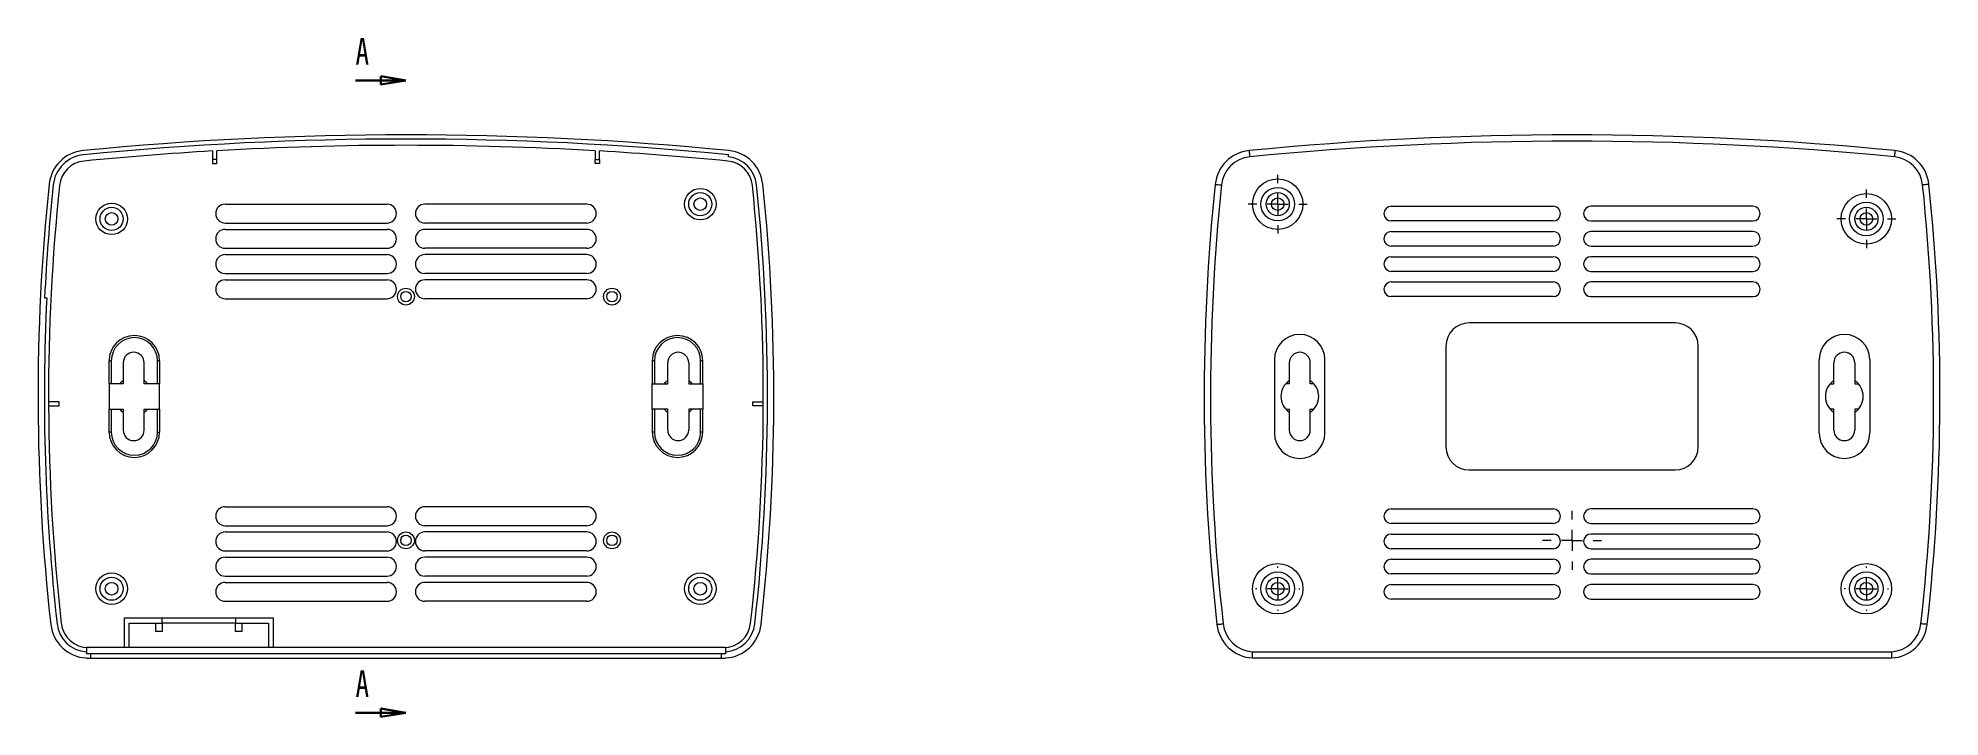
# Model space of a CAD drawing. Header units: inches. Extents: x 2104 to 4068, y 410 to 1569.
# Drawn here: x 3270.3 to 3722.7, y 1407.3 to 1568.8 of the extents above; entities that cross this region are included whole.
import ezdxf

# ---------------------------------------------------------------- set-up
doc = ezdxf.new("R2010")
doc.units = ezdxf.units.IN
doc.styles.add('SLDTEXTSTYLE0', font='TXT', dxfattribs={"width": 0.75})

msp = doc.modelspace()

# ---------------------------------------------------------------- texts
at = {"color": 7, "linetype": 'Continuous', "char_height": 6.35, "attachment_point": 1, "style": 'SLDTEXTSTYLE0'}
for insert in [(3345.817, 1568.843), (3345.817, 1418.373)]:
    msp.add_mtext('A', dxfattribs=dict(at, insert=insert))

# ---------------------------------------------------------------- blocks, each defined once
blk = doc.blocks.new('_CLOSED')
at = {"color": 0, "linetype": 'ByBlock', "lineweight": -2}
for p, q in [((-1, 0.166667), (0, 0)), ((-1, 0.166667), (-1, -0.166667)), ((0, 0), (-1, -0.166667)), ((0, 0), (-1, 0))]:
    blk.add_line(p, q, dxfattribs=at)
blk = doc.blocks.new('SW_CENTERMARKSYMBOL_8')
at = {"color": 0, "linetype": 'Continuous', "lineweight": 0}
for p, q in [((0, 5), (0, 5.25)), ((-5, 0), (-5.25, 0)), ((0, 0), (-2.5, 0)), ((0, 0), (0, 2.5)), ((0, 0), (0, -2.5)), ((0, 0), (2.5, 0)), ((5, 0), (5.25, 0)), ((0, -5), (0, -5.25))]:
    blk.add_line(p, q, dxfattribs=at)
blk = doc.blocks.new('SW_CENTERMARKSYMBOL_9')
at = {"color": 0, "linetype": 'Continuous', "lineweight": 0}
for p, q in [((0, 5), (0, 5.25)), ((-5, 0), (-5.25, 0)), ((0, 0), (-2.5, 0)), ((0, 0), (0, 2.5)), ((0, 0), (0, -2.5)), ((0, 0), (2.5, 0)), ((5, 0), (5.25, 0)), ((0, -5), (0, -5.25))]:
    blk.add_line(p, q, dxfattribs=at)
blk = doc.blocks.new('SW_CENTERMARKSYMBOL_10')
at = {"color": 0, "linetype": 'Continuous', "lineweight": 0}
for p, q in [((0, 5), (0, 7)), ((-5, 0), (-7, 0)), ((0, 0), (-2.5, 0)), ((0, 0), (0, 2.5)), ((0, 0), (0, -2.5)), ((0, 0), (2.5, 0)), ((5, 0), (7, 0)), ((0, -5), (0, -7))]:
    blk.add_line(p, q, dxfattribs=at)
blk = doc.blocks.new('SW_CENTERMARKSYMBOL_11')
at = {"color": 0, "linetype": 'Continuous', "lineweight": 0}
for p, q in [((0, 5), (0, 7)), ((-5, 0), (-7, 0)), ((0, 0), (-2.5, 0)), ((0, 0), (0, 2.5)), ((0, 0), (0, -2.5)), ((0, 0), (2.5, 0)), ((5, 0), (7, 0)), ((0, -5), (0, -7))]:
    blk.add_line(p, q, dxfattribs=at)
blk = doc.blocks.new('SW_CENTERMARKSYMBOL_12')
at = {"color": 0, "linetype": 'Continuous', "lineweight": 0}
for p, q in [((0, 5), (0, 7)), ((-5, 0), (-7, 0)), ((0, 0), (-2.5, 0)), ((0, 0), (0, 2.5)), ((0, 0), (0, -2.5)), ((0, 0), (2.5, 0)), ((5, 0), (7, 0)), ((0, -5), (0, -7))]:
    blk.add_line(p, q, dxfattribs=at)

# ---------------------------------------------------------------- linework, layer by layer
at = {"color": 7, "linetype": 'Continuous', "lineweight": 30}
for p, q in [((3345.817, 1558.759), (3357.817, 1558.759)), ((3345.817, 1408.29), (3357.817, 1408.29))]:
    msp.add_line(p, q, dxfattribs=at)
at = {"color": 7, "linetype": 'Continuous', "lineweight": 15}
for p, q in [((3311.817, 1541.962), (3311.817, 1539.962)), ((3312.817, 1539.962), (3311.817, 1539.962)), ((3311.817, 1539.962), (3311.817, 1538.962)), ((3311.817, 1538.962), (3312.817, 1538.962)), ((3312.817, 1539.962), (3312.817, 1542.02)), ((3312.817, 1538.962), (3312.817, 1539.962)), ((3402.817, 1542.02), (3402.817, 1539.962)), ((3402.817, 1538.962), (3402.817, 1539.962)), ((3402.817, 1539.962), (3403.817, 1539.962)), ((3403.817, 1538.962), (3402.817, 1538.962)), ((3403.817, 1539.962), (3403.817, 1541.962)), ((3403.817, 1539.962), (3403.817, 1538.962)), ((3434.52, 1540.558), (3434.52, 1541.061)), ((3314.817, 1529.311), (3353.317, 1529.311)), ((3400.817, 1529.311), (3362.317, 1529.311)), ((3314.817, 1524.811), (3353.317, 1524.811)), ((3400.817, 1524.811), (3362.317, 1524.811)), ((3592.158, 1528.811), (3630.658, 1528.811)), ((3630.658, 1525.311), (3592.158, 1525.311)), ((3678.158, 1528.811), (3639.658, 1528.811)), ((3639.658, 1525.311), (3678.158, 1525.311)), ((3314.817, 1523.311), (3353.317, 1523.311)), ((3400.817, 1523.311), (3362.317, 1523.311)), ((3592.158, 1522.811), (3630.658, 1522.811)), ((3678.158, 1522.811), (3639.658, 1522.811)), ((3314.817, 1518.811), (3353.317, 1518.811)), ((3314.817, 1517.311), (3353.317, 1517.311)), ((3400.817, 1518.811), (3362.317, 1518.811)), ((3400.817, 1517.311), (3362.317, 1517.311)), ((3630.658, 1519.311), (3592.158, 1519.311)), ((3592.158, 1516.811), (3630.658, 1516.811)), ((3639.658, 1519.311), (3678.158, 1519.311)), ((3678.158, 1516.811), (3639.658, 1516.811)), ((3314.817, 1512.811), (3353.317, 1512.811)), ((3314.817, 1511.311), (3353.317, 1511.311)), ((3400.817, 1512.811), (3362.317, 1512.811)), ((3400.817, 1511.311), (3362.317, 1511.311)), ((3630.658, 1513.311), (3592.158, 1513.311)), ((3639.658, 1513.311), (3678.158, 1513.311)), ((3271.886, 1507.056), (3272.387, 1507.056)), ((3314.817, 1506.811), (3353.317, 1506.811)), ((3400.817, 1506.811), (3362.317, 1506.811)), ((3592.158, 1510.811), (3630.658, 1510.811)), ((3630.658, 1507.311), (3592.158, 1507.311)), ((3678.158, 1510.811), (3639.658, 1510.811)), ((3639.658, 1507.311), (3678.158, 1507.311)), ((3659.658, 1501.061), (3610.658, 1501.061)), ((3605.158, 1495.561), (3605.158, 1471.561)), ((3665.158, 1471.561), (3665.158, 1495.561)), ((3287.224, 1486.561), (3287.224, 1492.061)), ((3287.224, 1492.061), (3287.724, 1492.061)), ((3287.724, 1492.061), (3287.724, 1486.561)), ((3290.567, 1491.561), (3290.567, 1486.561)), ((3295.567, 1486.561), (3295.567, 1491.561)), ((3298.724, 1486.561), (3298.724, 1492.061)), ((3299.224, 1492.061), (3298.724, 1492.061)), ((3299.224, 1492.061), (3299.224, 1486.561)), ((3416.411, 1492.061), (3416.411, 1486.561)), ((3416.911, 1492.061), (3416.411, 1492.061)), ((3416.911, 1492.061), (3416.911, 1486.561)), ((3420.067, 1486.561), (3420.067, 1491.561)), ((3425.067, 1491.561), (3425.067, 1486.561)), ((3428.411, 1492.061), (3427.911, 1492.061)), ((3427.911, 1486.561), (3427.911, 1492.061)), ((3428.411, 1486.561), (3428.411, 1492.061)), ((3564.375, 1492.311), (3564.375, 1474.811)), ((3567.908, 1491.561), (3567.908, 1487.302)), ((3572.908, 1487.302), (3572.908, 1491.561)), ((3576.375, 1474.811), (3576.375, 1492.311)), ((3693.941, 1474.811), (3693.941, 1492.311)), ((3697.408, 1487.302), (3697.408, 1491.561)), ((3702.408, 1491.561), (3702.408, 1487.302)), ((3705.941, 1492.311), (3705.941, 1474.811)), ((3290.567, 1486.561), (3287.224, 1486.561)), ((3287.224, 1486.561), (3287.224, 1480.561)), ((3299.224, 1486.561), (3295.567, 1486.561)), ((3299.224, 1480.561), (3299.224, 1486.561)), ((3416.411, 1480.561), (3416.411, 1486.561)), ((3416.411, 1486.561), (3420.067, 1486.561)), ((3425.067, 1486.561), (3428.411, 1486.561)), ((3428.411, 1486.561), (3428.411, 1480.561)), ((3567.908, 1486.561), (3567.054, 1486.561)), ((3567.908, 1487.302), (3567.908, 1486.561)), ((3572.908, 1486.561), (3572.908, 1487.302)), ((3573.762, 1486.561), (3572.908, 1486.561)), ((3696.554, 1486.561), (3697.408, 1486.561)), ((3697.408, 1486.561), (3697.408, 1487.302)), ((3702.408, 1487.302), (3702.408, 1486.561)), ((3702.408, 1486.561), (3703.262, 1486.561)), ((3275.321, 1482.311), (3272.819, 1482.311)), ((3272.822, 1481.311), (3275.321, 1481.311)), ((3275.321, 1481.311), (3275.321, 1482.311)), ((3287.224, 1480.561), (3290.567, 1480.561)), ((3287.224, 1475.061), (3287.224, 1480.561)), ((3287.724, 1480.561), (3287.724, 1475.061)), ((3290.567, 1480.561), (3290.567, 1475.561)), ((3295.567, 1480.561), (3299.224, 1480.561)), ((3295.567, 1475.561), (3295.567, 1480.561)), ((3298.724, 1475.061), (3298.724, 1480.561)), ((3299.224, 1480.561), (3299.224, 1475.061)), ((3420.067, 1480.561), (3416.411, 1480.561)), ((3416.411, 1480.561), (3416.411, 1475.061)), ((3416.911, 1480.561), (3416.911, 1475.061)), ((3420.067, 1475.561), (3420.067, 1480.561)), ((3428.411, 1480.561), (3425.067, 1480.561)), ((3425.067, 1480.561), (3425.067, 1475.561)), ((3427.911, 1475.061), (3427.911, 1480.561)), ((3428.411, 1475.061), (3428.411, 1480.561)), ((3440.313, 1481.311), (3440.313, 1482.311)), ((3440.313, 1482.311), (3442.816, 1482.311)), ((3442.812, 1481.311), (3440.313, 1481.311)), ((3567.054, 1480.561), (3567.908, 1480.561)), ((3567.908, 1480.561), (3567.908, 1479.819)), ((3567.908, 1479.819), (3567.908, 1475.561)), ((3572.908, 1479.819), (3572.908, 1480.561)), ((3572.908, 1480.561), (3573.762, 1480.561)), ((3572.908, 1475.561), (3572.908, 1479.819)), ((3697.408, 1480.561), (3696.554, 1480.561)), ((3697.408, 1479.819), (3697.408, 1480.561)), ((3697.408, 1475.561), (3697.408, 1479.819)), ((3702.408, 1480.561), (3702.408, 1479.819)), ((3703.262, 1480.561), (3702.408, 1480.561)), ((3702.408, 1479.819), (3702.408, 1475.561)), ((3287.724, 1475.061), (3287.224, 1475.061)), ((3298.724, 1475.061), (3299.224, 1475.061)), ((3416.911, 1475.061), (3416.411, 1475.061)), ((3428.411, 1475.061), (3427.911, 1475.061)), ((3610.658, 1466.061), (3659.658, 1466.061)), ((3314.817, 1457.311), (3353.317, 1457.311)), ((3400.817, 1457.311), (3362.317, 1457.311)), ((3592.158, 1456.811), (3630.658, 1456.811)), ((3678.158, 1456.811), (3639.658, 1456.811)), ((3314.817, 1452.811), (3353.317, 1452.811)), ((3400.817, 1452.811), (3362.317, 1452.811)), ((3630.658, 1453.311), (3592.158, 1453.311)), ((3639.658, 1453.311), (3678.158, 1453.311)), ((3314.817, 1451.311), (3353.317, 1451.311)), ((3400.817, 1451.311), (3362.317, 1451.311)), ((3592.158, 1450.811), (3630.658, 1450.811)), ((3678.158, 1450.811), (3639.658, 1450.811)), ((3314.817, 1446.811), (3353.317, 1446.811)), ((3314.817, 1445.311), (3353.317, 1445.311)), ((3400.817, 1446.811), (3362.317, 1446.811)), ((3400.817, 1445.311), (3362.317, 1445.311)), ((3630.658, 1447.311), (3592.158, 1447.311)), ((3592.158, 1444.811), (3630.658, 1444.811)), ((3639.658, 1447.311), (3678.158, 1447.311)), ((3678.158, 1444.811), (3639.658, 1444.811)), ((3314.817, 1440.811), (3353.317, 1440.811)), ((3314.817, 1439.311), (3353.317, 1439.311)), ((3400.817, 1440.811), (3362.317, 1440.811)), ((3400.817, 1439.311), (3362.317, 1439.311)), ((3630.658, 1441.311), (3592.158, 1441.311)), ((3592.158, 1438.811), (3630.658, 1438.811)), ((3639.658, 1441.311), (3678.158, 1441.311)), ((3678.158, 1438.811), (3639.658, 1438.811)), ((3314.817, 1434.811), (3353.317, 1434.811)), ((3400.817, 1434.811), (3362.317, 1434.811)), ((3630.658, 1435.311), (3592.158, 1435.311)), ((3639.658, 1435.311), (3678.158, 1435.311)), ((3290.817, 1430.811), (3290.817, 1423.811)), ((3299.817, 1430.811), (3290.817, 1430.811)), ((3292.017, 1423.811), (3292.017, 1429.611)), ((3292.017, 1429.611), (3298.317, 1429.611)), ((3298.317, 1429.611), (3299.817, 1429.611)), ((3298.317, 1427.611), (3298.317, 1429.611)), ((3299.817, 1429.611), (3299.817, 1430.811)), ((3317.317, 1430.811), (3299.817, 1430.811)), ((3299.817, 1429.611), (3299.817, 1427.611)), ((3317.317, 1429.611), (3299.817, 1429.611)), ((3326.317, 1430.811), (3317.317, 1430.811)), ((3317.317, 1430.811), (3317.317, 1429.611)), ((3317.317, 1429.611), (3318.817, 1429.611)), ((3317.317, 1427.611), (3317.317, 1429.611)), ((3318.817, 1429.611), (3318.817, 1427.611)), ((3318.817, 1429.611), (3325.117, 1429.611)), ((3325.117, 1429.611), (3325.117, 1423.811)), ((3326.317, 1423.811), (3326.317, 1430.811)), ((3299.817, 1427.611), (3298.317, 1427.611)), ((3318.817, 1427.611), (3317.317, 1427.611)), ((3281.817, 1423.811), (3281.817, 1422.311)), ((3433.817, 1423.811), (3281.817, 1423.811)), ((3433.817, 1422.311), (3281.817, 1422.311)), ((3281.817, 1421.324), (3281.817, 1421.311)), ((3281.817, 1421.311), (3282.817, 1421.311)), ((3282.817, 1422.311), (3282.817, 1421.311)), ((3282.817, 1421.311), (3432.817, 1421.311)), ((3432.817, 1422.311), (3432.817, 1421.311)), ((3432.817, 1421.311), (3433.817, 1421.311)), ((3433.817, 1423.811), (3433.817, 1422.311)), ((3433.817, 1421.311), (3433.817, 1421.324)), ((3559.158, 1422.826), (3559.158, 1422.811)), ((3559.158, 1422.811), (3711.158, 1422.811)), ((3559.158, 1421.311), (3559.158, 1422.811)), ((3711.158, 1421.311), (3559.158, 1421.311)), ((3711.158, 1422.811), (3711.158, 1422.826)), ((3711.158, 1422.811), (3711.158, 1421.311))]:
    msp.add_line(p, q, dxfattribs=at)
at = {"color": 7, "linetype": 'Continuous', "lineweight": 15, "flags": 128}
for points in [[(3558.357, 1542.056), (3558.36, 1542.028), (3558.369, 1541.943), (3558.382, 1541.805), (3558.4, 1541.619), (3558.422, 1541.393), (3558.448, 1541.135), (3558.475, 1540.855), (3558.504, 1540.563)], [(3711.959, 1542.056), (3711.956, 1542.028), (3711.948, 1541.943), (3711.934, 1541.805), (3711.916, 1541.619), (3711.894, 1541.393), (3711.868, 1541.135), (3711.841, 1540.855), (3711.812, 1540.563)], [(3550.284, 1534.033), (3550.313, 1534.03), (3550.397, 1534.021), (3550.535, 1534.007), (3550.721, 1533.987), (3550.947, 1533.964), (3551.205, 1533.937), (3551.485, 1533.908), (3551.776, 1533.877)], [(3720.032, 1534.033), (3720.004, 1534.03), (3719.919, 1534.021), (3719.781, 1534.007), (3719.595, 1533.987), (3719.369, 1533.964), (3719.111, 1533.937), (3718.831, 1533.908), (3718.54, 1533.877)], [(3550.693, 1429.307), (3550.722, 1429.31), (3550.807, 1429.32), (3550.945, 1429.335), (3551.13, 1429.356), (3551.356, 1429.381), (3551.614, 1429.41), (3551.893, 1429.442), (3552.184, 1429.474)], [(3719.623, 1429.307), (3719.594, 1429.31), (3719.509, 1429.32), (3719.371, 1429.335), (3719.186, 1429.356), (3718.96, 1429.381), (3718.703, 1429.41), (3718.423, 1429.442), (3718.132, 1429.474)]]:
    msp.add_lwpolyline(points, dxfattribs=at)
at = {"color": 7, "linetype": 'Continuous', "lineweight": 15}
for centre, radius in [((3565.158, 1529.311), 6), ((3287.817, 1525.811), 3.75), ((3427.817, 1529.311), 3.75), ((3427.817, 1529.311), 2.75), ((3427.817, 1529.311), 1.5), ((3565.158, 1529.311), 4), ((3565.158, 1529.311), 2.75), ((3565.158, 1529.311), 1.5), ((3705.158, 1525.811), 6), ((3705.158, 1525.811), 4), ((3287.817, 1525.811), 2.75), ((3287.817, 1525.811), 1.5), ((3705.158, 1525.811), 2.75), ((3705.158, 1525.811), 1.5), ((3357.817, 1507.311), 2), ((3357.817, 1507.311), 1.25), ((3406.817, 1507.311), 2), ((3406.817, 1507.311), 1.25), ((3357.817, 1449.311), 2), ((3357.817, 1449.311), 1.25), ((3406.817, 1449.311), 2), ((3406.817, 1449.311), 1.25), ((3565.158, 1437.811), 6), ((3705.158, 1437.811), 6), ((3287.817, 1437.811), 3.75), ((3287.817, 1437.811), 2.75), ((3287.817, 1437.811), 1.5), ((3427.817, 1437.811), 3.75), ((3427.817, 1437.811), 2.75), ((3427.817, 1437.811), 1.5), ((3565.158, 1437.811), 4), ((3565.158, 1437.811), 2.75), ((3565.158, 1437.811), 1.5), ((3705.158, 1437.811), 4), ((3705.158, 1437.811), 2.75), ((3705.158, 1437.811), 1.5)]:
    msp.add_circle(centre, radius, dxfattribs=at)
for centre, radius, start, end in [((3357.817, 758.452), 787.359, 84.402353, 95.597647), ((3357.817, 758.452), 786.359, 84.402353, 95.597647), ((3357.817, 758.452), 784.859, 86.713137, 93.286863), ((3635.158, 758.452), 787.359, 84.402353, 95.597647), ((3635.158, 758.452), 785.859, 84.402353, 95.597647), ((3281.894, 1533.099), 9, 95.59765, 174.04366), ((3281.894, 1533.099), 8, 95.59765, 174.04366), ((3281.894, 1533.099), 6.5, 95.59765, 174.04366), ((3357.817, 758.452), 784.859, 93.359988, 95.597647), ((3357.817, 758.452), 784.859, 84.402353, 86.640012), ((3433.74, 1533.099), 6.5, 5.95634, 84.40235), ((3433.74, 1533.099), 7.5, 5.95634, 84.02786), ((3433.74, 1533.099), 9, 5.95634, 84.40235), ((3559.235, 1533.099), 9, 95.59765, 174.04366), ((3559.235, 1533.099), 7.5, 95.59765, 174.04366), ((3711.081, 1533.099), 7.5, 5.95634, 84.40235), ((3711.081, 1533.099), 9, 5.95634, 84.40235), ((3756.7, 1483.561), 486.383, 174.04366, 186.40443), ((3756.7, 1483.561), 485.383, 174.04366, 177.22546), ((3756.7, 1483.561), 483.883, 174.04366, 180.14801), ((2958.934, 1483.561), 483.883, 359.85199, 5.95634), ((2958.934, 1483.561), 484.883, 353.59557, 5.95634), ((2958.934, 1483.561), 486.383, 353.59557, 5.95634), ((4034.041, 1483.561), 486.383, 174.04366, 186.40443), ((4034.041, 1483.561), 484.883, 174.04366, 186.40443), ((3236.275, 1483.561), 484.883, 353.59557, 5.95634), ((3236.275, 1483.561), 486.383, 353.59557, 5.95634), ((3314.817, 1527.061), 2.25, 90, 270), ((3353.317, 1527.061), 2.25, 270, 90), ((3362.317, 1527.061), 2.25, 90, 270), ((3400.817, 1527.061), 2.25, 270, 90), ((3592.158, 1527.061), 1.75, 90, 270), ((3630.658, 1527.061), 1.75, 270, 90), ((3639.658, 1527.061), 1.75, 90, 270), ((3678.158, 1527.061), 1.75, 270, 90), ((3314.817, 1521.061), 2.25, 90, 270), ((3353.317, 1521.061), 2.25, 270, 90), ((3362.317, 1521.061), 2.25, 90, 270), ((3400.817, 1521.061), 2.25, 270, 90), ((3592.158, 1521.061), 1.75, 90, 270), ((3630.658, 1521.061), 1.75, 270, 90), ((3639.658, 1521.061), 1.75, 90, 270), ((3678.158, 1521.061), 1.75, 270, 90), ((3314.817, 1515.061), 2.25, 90, 270), ((3353.317, 1515.061), 2.25, 270, 90), ((3362.317, 1515.061), 2.25, 90, 270), ((3400.817, 1515.061), 2.25, 270, 90), ((3592.158, 1515.061), 1.75, 90, 270), ((3630.658, 1515.061), 1.75, 270, 90), ((3639.658, 1515.061), 1.75, 90, 270), ((3678.158, 1515.061), 1.75, 270, 90), ((3314.817, 1509.061), 2.25, 90, 270), ((3353.317, 1509.061), 2.25, 270, 90), ((3362.317, 1509.061), 2.25, 90, 270), ((3400.817, 1509.061), 2.25, 270, 90), ((3756.7, 1483.561), 484.883, 177.2226, 186.40443), ((3592.158, 1509.061), 1.75, 90, 270), ((3630.658, 1509.061), 1.75, 270, 90), ((3639.658, 1509.061), 1.75, 90, 270), ((3678.158, 1509.061), 1.75, 270, 90), ((3293.224, 1492.061), 6, 0, 180), ((3293.224, 1492.061), 5.5, 0, 180), ((3422.411, 1492.061), 6, 0, 180), ((3422.411, 1492.061), 5.5, 0, 180), ((3570.375, 1492.311), 6, 0, 180), ((3610.658, 1495.561), 5.5, 90, 180), ((3659.658, 1495.561), 5.5, 0, 90), ((3699.941, 1492.311), 6, 0, 180), ((3293.067, 1491.561), 2.5, 0, 180), ((3422.567, 1491.561), 2.5, 0, 180), ((3570.408, 1491.561), 2.5, 0, 180), ((3699.908, 1491.561), 2.5, 0, 180), ((3293.067, 1483.561), 4.5, 123.74899, 138.18969), ((3293.067, 1483.561), 4.5, 41.81031, 56.25101), ((3422.567, 1483.561), 4.5, 123.74899, 138.18969), ((3422.567, 1483.561), 4.5, 41.81031, 56.25101), ((3570.408, 1483.561), 4.5, 123.74899, 236.25101), ((3570.408, 1483.561), 4.5, 303.74899, 56.25101), ((3699.908, 1483.561), 4.5, 123.74899, 236.25101), ((3699.908, 1483.561), 4.5, 303.74899, 56.25101), ((3756.7, 1483.561), 483.883, 180.14801, 180.26642), ((3756.7, 1483.561), 483.883, 180.26642, 186.40443), ((3293.067, 1483.561), 4.5, 221.81031, 236.25101), ((3293.067, 1483.561), 4.5, 303.74899, 318.18969), ((3422.567, 1483.561), 4.5, 221.81031, 236.25101), ((3422.567, 1483.561), 4.5, 303.74899, 318.18969), ((2958.934, 1483.561), 483.883, 353.59557, 359.73358), ((2958.934, 1483.561), 483.883, 359.73358, 359.85199), ((3293.224, 1475.061), 6, 180, 0), ((3293.224, 1475.061), 5.5, 180, 0), ((3293.067, 1475.561), 2.5, 180, 0), ((3422.411, 1475.061), 6, 180, 0), ((3422.411, 1475.061), 5.5, 180, 0), ((3422.567, 1475.561), 2.5, 180, 0), ((3570.375, 1474.811), 6, 180, 0), ((3570.408, 1475.561), 2.5, 180, 0), ((3699.941, 1474.811), 6, 180, 0), ((3699.908, 1475.561), 2.5, 180, 0), ((3610.658, 1471.561), 5.5, 180, 270), ((3659.658, 1471.561), 5.5, 270, 0), ((3314.817, 1455.061), 2.25, 90, 270), ((3353.317, 1455.061), 2.25, 270, 90), ((3362.317, 1455.061), 2.25, 90, 270), ((3400.817, 1455.061), 2.25, 270, 90), ((3592.158, 1455.061), 1.75, 90, 270), ((3630.658, 1455.061), 1.75, 270, 90), ((3639.658, 1455.061), 1.75, 90, 270), ((3678.158, 1455.061), 1.75, 270, 90), ((3314.817, 1449.061), 2.25, 90, 270), ((3353.317, 1449.061), 2.25, 270, 90), ((3362.317, 1449.061), 2.25, 90, 270), ((3400.817, 1449.061), 2.25, 270, 90), ((3592.158, 1449.061), 1.75, 90, 270), ((3630.658, 1449.061), 1.75, 270, 90), ((3639.658, 1449.061), 1.75, 90, 270), ((3678.158, 1449.061), 1.75, 270, 90), ((3314.817, 1443.061), 2.25, 90, 270), ((3353.317, 1443.061), 2.25, 270, 90), ((3362.317, 1443.061), 2.25, 90, 270), ((3400.817, 1443.061), 2.25, 270, 90), ((3592.158, 1443.061), 1.75, 90, 270), ((3630.658, 1443.061), 1.75, 270, 90), ((3639.658, 1443.061), 1.75, 90, 270), ((3678.158, 1443.061), 1.75, 270, 90), ((3314.817, 1437.061), 2.25, 90, 270), ((3353.317, 1437.061), 2.25, 270, 90), ((3362.317, 1437.061), 2.25, 90, 270), ((3400.817, 1437.061), 2.25, 270, 90), ((3592.158, 1437.061), 1.75, 90, 270), ((3630.658, 1437.061), 1.75, 270, 90), ((3639.658, 1437.061), 1.75, 90, 270), ((3678.158, 1437.061), 1.75, 270, 90), ((3282.296, 1430.311), 7.5, 186.40443, 266.33668), ((3282.296, 1430.311), 6.5, 186.40443, 270), ((3433.338, 1430.311), 6.5, 270, 353.59557), ((3433.338, 1430.311), 7.5, 273.66332, 353.59557), ((3559.637, 1430.311), 7.5, 186.40443, 266.33668), ((3710.679, 1430.311), 7.5, 273.66332, 353.59557), ((3282.296, 1430.311), 9, 186.40443, 266.94787), ((3433.338, 1430.311), 9, 273.05213, 353.59557), ((3559.637, 1430.311), 9, 186.40443, 266.94787), ((3710.679, 1430.311), 9, 273.05213, 353.59557)]:
    msp.add_arc(centre, radius, start, end, dxfattribs=at)

# ---------------------------------------------------------------- block references
at = {"color": 7, "linetype": 'Continuous', "lineweight": 30, "xscale": 6, "yscale": 6}
for p in [(3357.817, 1558.759), (3357.817, 1408.29)]:
    msp.add_blockref('_CLOSED', p, dxfattribs=at)
at = {"color": 7, "linetype": 'Continuous', "lineweight": 0}
for name, p in [('SW_CENTERMARKSYMBOL_11', (3565.158, 1529.311)), ('SW_CENTERMARKSYMBOL_10', (3705.158, 1525.811)), ('SW_CENTERMARKSYMBOL_12', (3635.158, 1449.311)), ('SW_CENTERMARKSYMBOL_8', (3565.158, 1437.811)), ('SW_CENTERMARKSYMBOL_9', (3705.158, 1437.811))]:
    msp.add_blockref(name, p, dxfattribs=at)

msp.set_redraw_order([(e.dxf.handle, doc.entitydb.next_handle()) for e in msp.query("TEXT MTEXT ATTDEF DIMENSION ARC_DIMENSION")])  # texts and dimensions are drawn at this point

doc.saveas('drawing.dxf')
